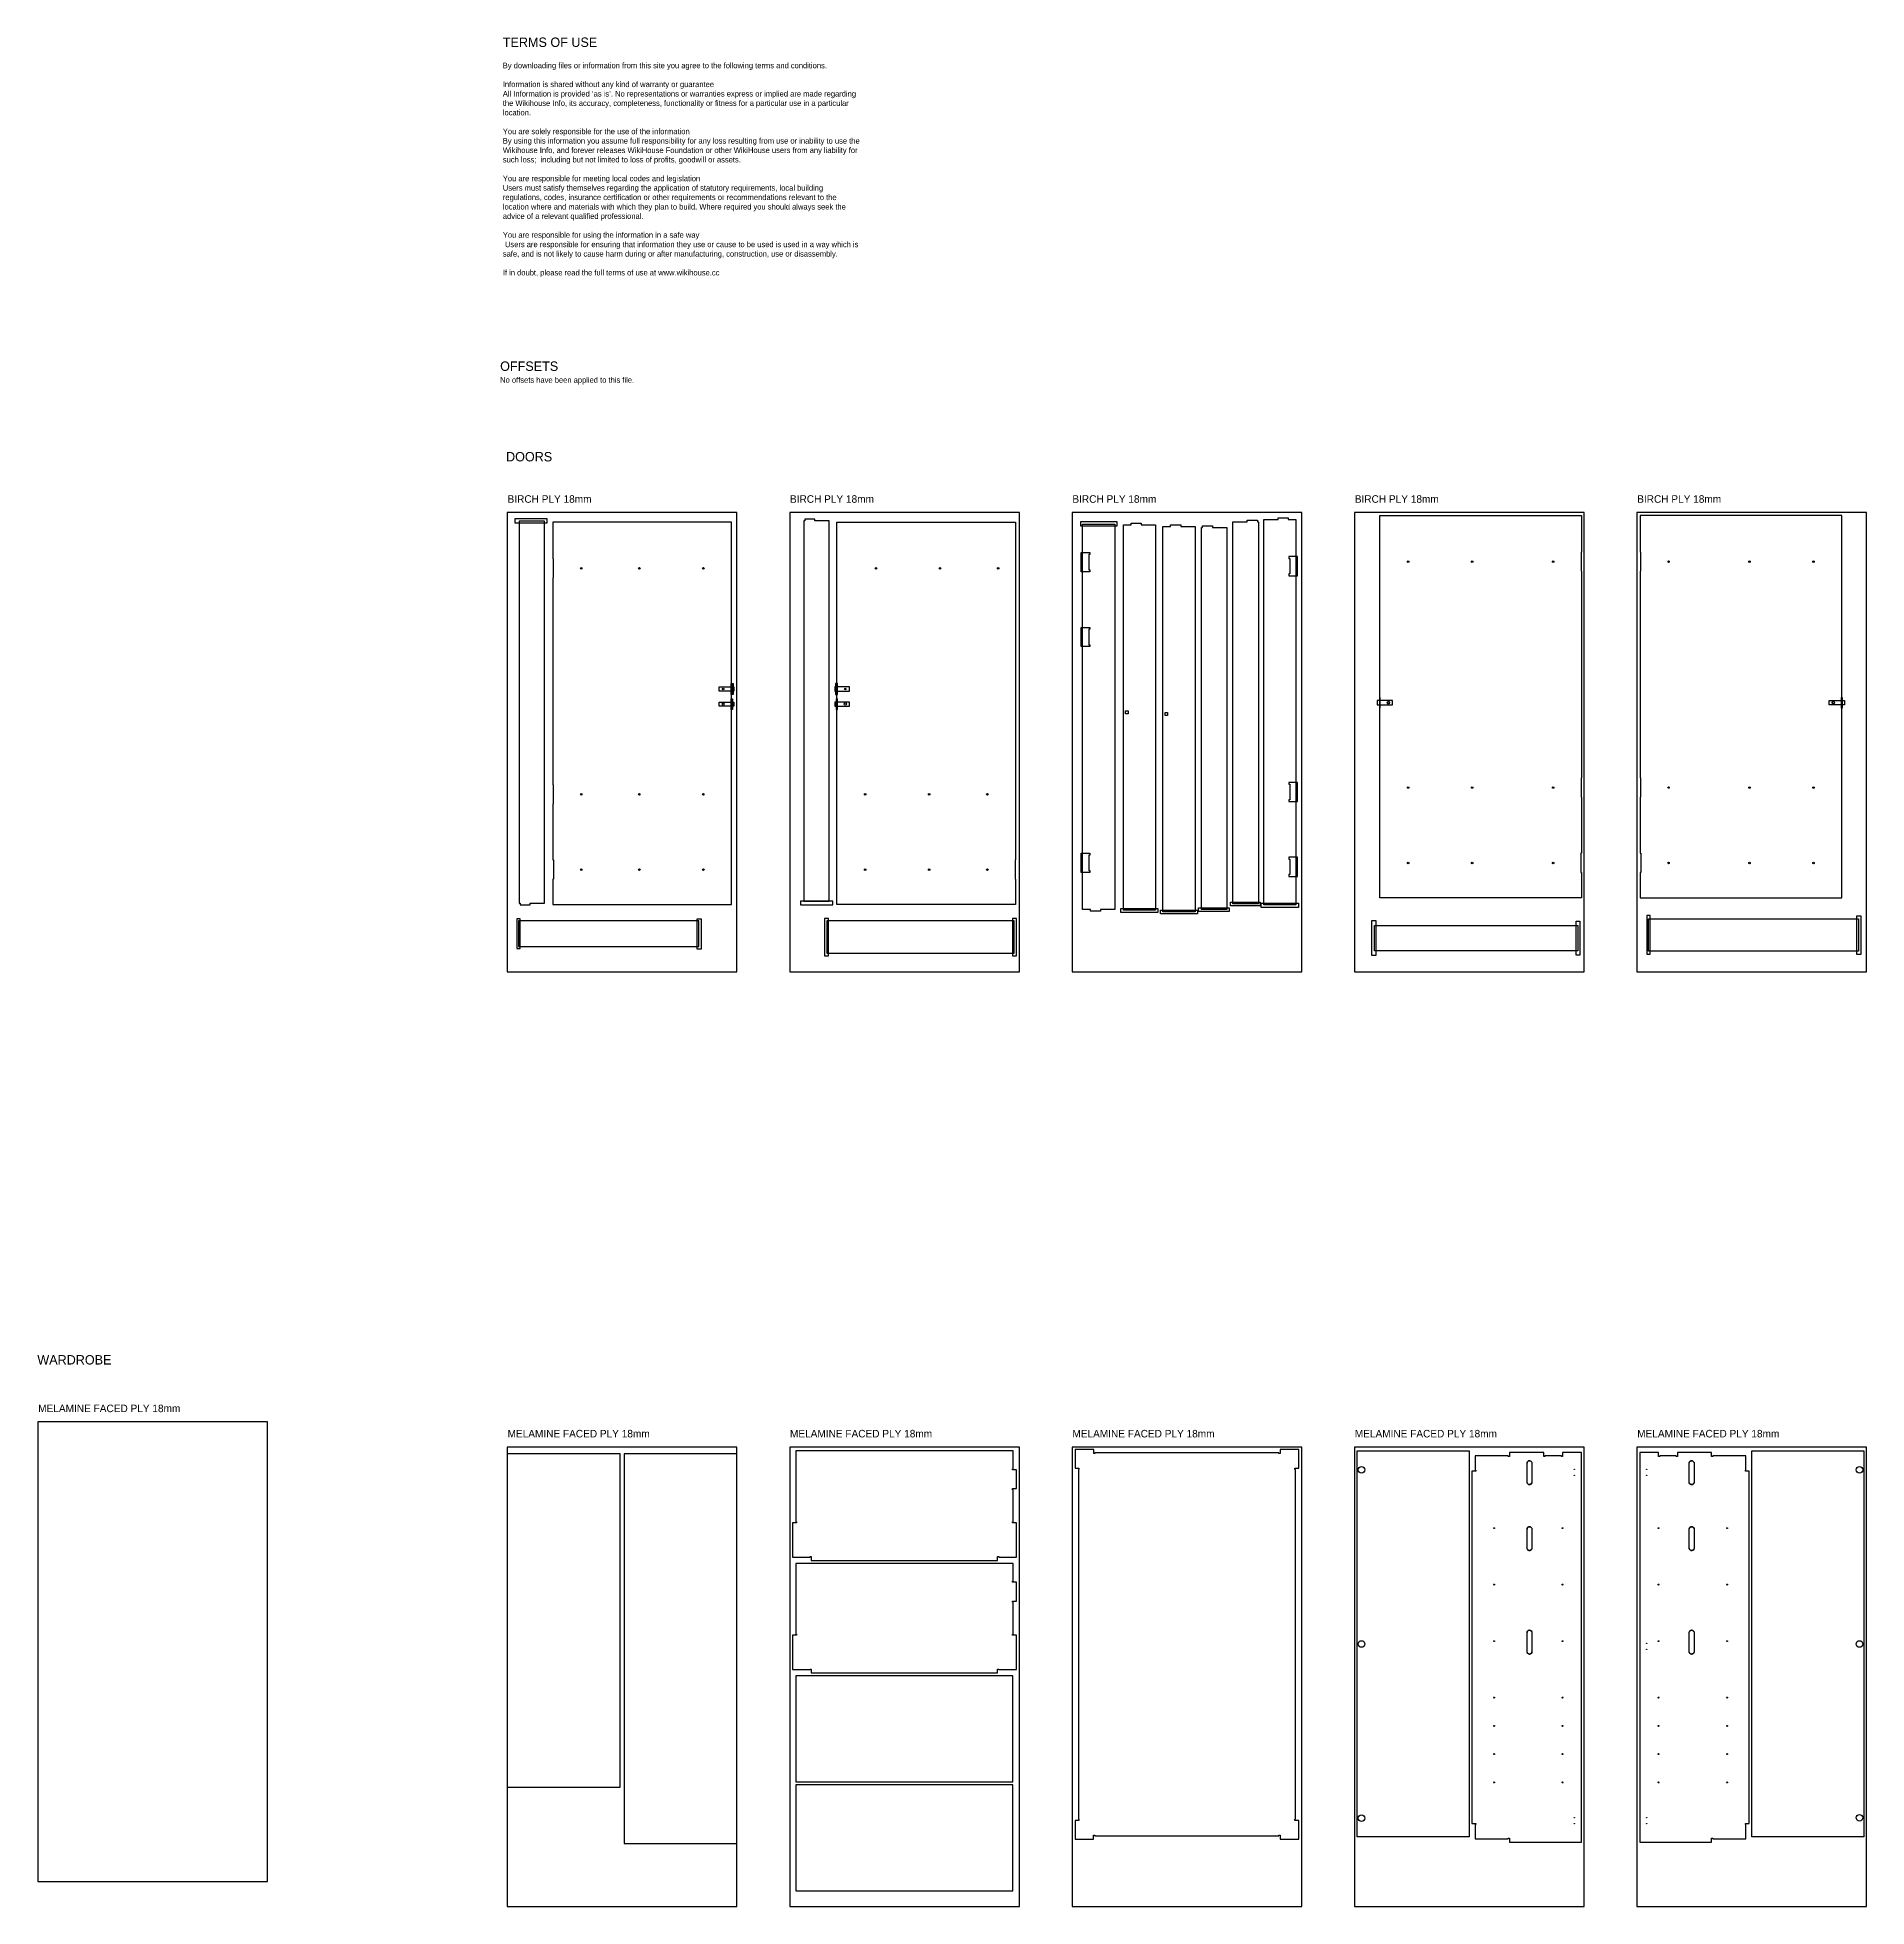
# Model space of a CAD drawing. Header units: inches. Extents: x -7356 to 15471, y -10121 to 11847.
# Drawn here: x -5344 to 4371, y 1919 to 11847 of the extents above; entities that cross this region are included whole.
import ezdxf

# ---------------------------------------------------------------- set-up
doc = ezdxf.new("R2010")
doc.units = ezdxf.units.IN
doc.header["$MEASUREMENT"] = 0
for name, color, linetype in [('000_SHEET_MelamineFacedPly18mm', 190, 'Continuous'), ('0_SHEET_BirchPly 2440x1220x18', 3, 'Continuous'), ('1_anyTOOL_1mmDEEP_INSIDE', 2, 'Continuous'), ('3_anyTOOL_CUTTHROUGH_INSIDE', 4, 'Continuous'), ('4_anyTOOL_13mmDEEP_INSIDE', 3, 'Continuous'), ('5_anyTOOL_9mmDEEP_INSIDE', 6, 'Continuous'), ('6_anyTOOL_CUTTHROUGH_OUTSIDE', 5, 'Continuous')]:
    doc.layers.add(name, color=color, linetype=linetype)

msp = doc.modelspace()

# ---------------------------------------------------------------- texts
at = {"layer": '000_SHEET_MelamineFacedPly18mm', "attachment_point": 1}
for s, width, gutter_width, insert, char_height in [('{\\H2.5x;WARDROBE}', 1891.474, 1, (-5344.7, 4848), 20), ('MELAMINE FACED PLY 18mm', 1103.747, 200, (-5340, 4585), 40), ('MELAMINE FACED PLY 18mm', 1103.747, 200, (-2847, 4450.8), 40), ('MELAMINE FACED PLY 18mm', 1103.747, 200, (-1347, 4450.8), 40), ('MELAMINE FACED PLY 18mm', 1103.747, 200, (153, 4450.8), 40), ('MELAMINE FACED PLY 18mm', 1103.747, 200, (1653, 4450.8), 40), ('MELAMINE FACED PLY 18mm', 1103.747, 200, (3153, 4450.8), 40)]:
    msp.add_mtext_dynamic_manual_height_columns(s, width=width, gutter_width=gutter_width, heights=[0], dxfattribs=dict(at, insert=insert, char_height=char_height))
at = {"layer": '0_SHEET_BirchPly 2440x1220x18', "attachment_point": 1}
for s, width, gutter_width, insert, char_height in [('{\\H2.5x;TERMS OF USE\\P\\H0.6x;\\PBy downloading files or information from this site you agree to the following terms and conditions.\\P\\PInformation is shared without any kind of warranty or guarantee\\PAll Information is provided \\fArial|b0|i0|c0|p0;‘\\Ftxt|c0;as is\\fArial|b0|i0|c0|p0;’\\Ftxt|c0;. No representations or warranties express or implied are made regarding the Wikihouse Info, its accuracy, completeness, functionality or fitness for a particular use in a particular location.  \\P\\PYou are solely responsible for the use of the information\\PBy using this information you assume full responsibility for any loss resulting from use or inability to use the Wikihouse Info, and forever releases WikiHouse Foundation or other WikiHouse users from any liability for such loss;  including but not limited to loss of profits, goodwill or assets.\\P\\PYou are responsible for meeting local codes and legislation\\PUsers must satisfy themselves regarding the application of statutory requirements, local building regulations, codes, insurance certification or other requirements or recommendations relevant to the location where and materials with which they plan to build. Where required you should always seek the advice of a relevant qualified professional.\\P\\PYou are responsible for using the information in a safe way\\P Users are responsible for ensuring that information they use or cause to be used is used in a way which is safe, and is not likely to cause harm during or after manufacturing, construction, use or disassembly.\\P\\PIf in doubt, please read the full terms of use at www.wikihouse.cc}', 1891.474, 1, (-2872.2, 11845.9), 20), ('{\\H2.5x;OFFSETS\\H0.6x;\\PNo offsets have been applied to this file.}', 1891.474, 1, (-2886.4, 10125.4), 20), ('{\\H2.5x;DOORS}', 1891.474, 1, (-2855.2, 9644.6), 20), ('BIRCH PLY 18mm', 871.788, 200, (-2847, 9414.9), 40), ('BIRCH PLY 18mm', 871.788, 200, (-1347, 9414.9), 40), ('BIRCH PLY 18mm', 871.788, 200, (153, 9414.9), 40), ('BIRCH PLY 18mm', 871.788, 200, (1653, 9414.9), 40), ('BIRCH PLY 18mm', 871.788, 200, (3153, 9414.9), 40)]:
    msp.add_mtext_dynamic_manual_height_columns(s, width=width, gutter_width=gutter_width, heights=[0], dxfattribs=dict(at, insert=insert, char_height=char_height))

# ---------------------------------------------------------------- linework, layer by layer
at = {"layer": '000_SHEET_MelamineFacedPly18mm'}
for points in [[(-5341.6, 4493), (-5341.6, 2053), (-4121.6, 2053), (-4121.6, 4493)], [(-2848.6, 4358.8), (-2848.6, 1918.8), (-1628.6, 1918.8), (-1628.6, 4358.8)], [(-1348.6, 4358.8), (-1348.6, 1918.8), (-128.6, 1918.8), (-128.6, 4358.8)], [(151.4, 4358.8), (151.4, 1918.8), (1371.4, 1918.8), (1371.4, 4358.8)], [(1651.4, 4358.8), (1651.4, 1918.8), (2871.4, 1918.8), (2871.4, 4358.8)], [(3151.4, 4358.8), (3151.4, 1918.8), (4371.4, 1918.8), (4371.4, 4358.8)]]:
    msp.add_lwpolyline(points, close=True, dxfattribs=at)
at = {"layer": '0_SHEET_BirchPly 2440x1220x18'}
for points in [[(-2848.6, 9322.9), (-2848.6, 6882.9), (-1628.6, 6882.9), (-1628.6, 9322.9)], [(-1348.6, 9322.9), (-1348.6, 6882.9), (-128.6, 6882.9), (-128.6, 9322.9)], [(151.4, 9322.9), (151.4, 6882.9), (1371.4, 6882.9), (1371.4, 9322.9)], [(1651.4, 9322.9), (1651.4, 6882.9), (2871.4, 6882.9), (2871.4, 9322.9)], [(3151.4, 9322.9), (3151.4, 6882.9), (4371.4, 6882.9), (4371.4, 9322.9)]]:
    msp.add_lwpolyline(points, close=True, dxfattribs=at)
at = {"layer": '1_anyTOOL_1mmDEEP_INSIDE'}
for points in [[(199.2, 9110.4), (246, 9110.4), (246, 9100.4), (240, 9100.4), (240, 9018.4), (246, 9018.4), (246, 9008.4), (199.2, 9008.4), (199.2, 9110.4)], [(1348.7, 9089.7), (1301.9, 9089.7), (1301.9, 9079.7), (1307.9, 9079.7), (1307.9, 8997.7), (1301.9, 8997.7), (1301.9, 8987.7), (1348.7, 8987.7), (1348.7, 9089.7)], [(199.2, 8712.9), (246, 8712.9), (246, 8702.9), (240, 8702.9), (240, 8620.9), (246, 8620.9), (246, 8610.9), (199.2, 8610.9), (199.2, 8712.9)], [(1348.7, 7889.8), (1301.9, 7889.8), (1301.9, 7879.8), (1307.9, 7879.8), (1307.9, 7797.8), (1301.9, 7797.8), (1301.9, 7787.8), (1348.7, 7787.8), (1348.7, 7889.8)], [(199.2, 7513.1), (246, 7513.1), (246, 7503.1), (240, 7503.1), (240, 7421.1), (246, 7421.1), (246, 7411.1), (199.2, 7411.1), (199.2, 7513.1)], [(1348.7, 7492.3), (1301.9, 7492.3), (1301.9, 7482.3), (1307.9, 7482.3), (1307.9, 7400.3), (1301.9, 7400.3), (1301.9, 7390.3), (1348.7, 7390.3), (1348.7, 7492.3)]]:
    msp.add_lwpolyline(points, dxfattribs=at)
at = {"layer": '3_anyTOOL_CUTTHROUGH_INSIDE'}
for points in [[(435.1, 8253.5), (435.1, 8269.5), (448.6, 8269.5), (448.6, 8253.5)], [(645.1, 8244.7), (645.1, 8260.7), (658.6, 8260.7), (658.6, 8244.7)]]:
    msp.add_lwpolyline(points, close=True, dxfattribs=at)
for centre, radius in [((-1701.9, 8385.7), 4), ((-1052.9, 8385.7), 4), ((-1702.1, 8305.5), 6), ((-1052.6, 8305.5), 6), ((1831.6, 8312.9), 6), ((4194.3, 8312.9), 6)]:
    msp.add_circle(centre, radius, dxfattribs=at)
at = {"layer": '4_anyTOOL_13mmDEEP_INSIDE'}
for points in [[(-1659.9, 8414.2), (-1652.4, 8414.2), (-1652.4, 8357.2), (-1659.9, 8357.2)], [(-1656.9, 8414.2), (-1649.4, 8414.2), (-1649.4, 8357.2), (-1656.9, 8357.2)], [(-1097.8, 8414.2), (-1105.3, 8414.2), (-1105.3, 8357.2), (-1097.8, 8357.2)], [(-1094.8, 8414.2), (-1102.3, 8414.2), (-1102.3, 8357.2), (-1094.8, 8357.2)], [(1788.4, 8341.4), (1783.5, 8341.4), (1783.5, 8284.4), (1788.4, 8284.4)], [(4237.4, 8341.4), (4242.4, 8341.4), (4242.4, 8284.4), (4237.4, 8284.4)], [(-1659.9, 8334.2), (-1652.4, 8334.2), (-1652.4, 8277.2), (-1659.9, 8277.2)], [(-1094.8, 8334.2), (-1102.3, 8334.2), (-1102.3, 8277.2), (-1094.8, 8277.2)]]:
    msp.add_lwpolyline(points, close=True, dxfattribs=at)
for centre in [(1688.8, 4238.8), (4334, 4238.8), (1688.8, 3313.8), (4334, 3313.8), (1688.8, 2388.8), (4333.8, 2391)]:
    msp.add_circle(centre, 17.5, dxfattribs=at)
at = {"layer": '5_anyTOOL_9mmDEEP_INSIDE'}
for points in [[(-2808.3, 9268.8), (-2636.9, 9268.8), (-2636.9, 9289.1), (-2808.3, 9289.1)], [(196.3, 9253.1), (390.8, 9253.1), (390.8, 9273.6), (196.3, 9273.6)], [(-1722.9, 8396.7), (-1645.5, 8396.7), (-1645.5, 8374.7), (-1722.9, 8374.7)], [(-1031.8, 8396.7), (-1109.2, 8396.7), (-1109.2, 8374.7), (-1031.8, 8374.7)], [(-1722.9, 8316.7), (-1645.2, 8316.7), (-1645.2, 8294.7), (-1722.9, 8294.7)], [(-1031.8, 8316.7), (-1109.6, 8316.7), (-1109.6, 8294.7), (-1031.8, 8294.7)], [(1852.4, 8323.9), (1771.4, 8323.9), (1771.4, 8301.9), (1852.4, 8301.9)], [(4173.4, 8323.9), (4254.5, 8323.9), (4254.5, 8301.9), (4173.4, 8301.9)], [(-1291.5, 7238.7), (-1120.1, 7238.7), (-1120.1, 7259), (-1291.5, 7259)], [(993.6, 7252.9), (1150.5, 7252.9), (1150.5, 7233.6), (993.6, 7233.6)], [(1155.7, 7247.7), (1354.3, 7247.7), (1354.3, 7225.6), (1155.7, 7225.6)], [(-2780.5, 7165.3), (-2797.9, 7165.3), (-2797.9, 7008.4), (-2780.5, 7008.4)], [(-1839.5, 7165.9), (-1818.6, 7165.9), (-1818.6, 7004.2), (-1839.5, 7004.2)], [(-1141.9, 7167.6), (-1163, 7167.6), (-1163, 6968.8), (-1141.9, 6968.8)], [(-144.2, 7166.6), (-164.9, 7166.6), (-164.9, 6969.4), (-144.2, 6969.4)], [(410.7, 7219.5), (606.9, 7219.5), (606.9, 7199), (410.7, 7199)], [(620.5, 7210.7), (817.3, 7210.7), (817.3, 7191.4), (620.5, 7191.4)], [(822.9, 7223.1), (984.9, 7223.1), (984.9, 7203.9), (822.9, 7203.9)], [(1766.4, 7153.7), (1741.5, 7153.7), (1741.5, 6972.4), (1766.4, 6972.4)], [(2828.4, 7151.9), (2847.5, 7151.9), (2847.5, 6972), (2828.4, 6972)], [(3221.7, 7182.2), (3204.2, 7182.2), (3204.2, 6977.5), (3221.7, 6977.5)], [(4319.7, 7180.6), (4340.2, 7180.6), (4340.2, 6976.3), (4319.7, 6976.3)], [(2567.9, 4174), (2567.9, 4272.6), (2567.6, 4274.4), (2568.9, 4279.2), (2571.9, 4283.2), (2576.1, 4285.7), (2581, 4286.6), (2585.9, 4285.6), (2590, 4282.9), (2592.8, 4278.8), (2593.8, 4274.8), (2593.8, 4272.4), (2593.8, 4172.6), (2593.3, 4169.1), (2590.9, 4164.8), (2587, 4161.7), (2582.3, 4160.3), (2577.3, 4160.7), (2572.9, 4162.8), (2569.6, 4166.5), (2567.8, 4171.1)], [(2592.7, 4278.8), (2591.5, 4280.9), (2589.9, 4282.7), (2588, 4284.3), (2585.8, 4285.4), (2583.5, 4286.2), (2581, 4286.4), (2578.6, 4286.3), (2576.2, 4285.6), (2574, 4284.5), (2572.1, 4283), (2570.4, 4281.2), (2569.1, 4279.1), (2567.9, 4276.1), (2567.9, 4274.4), (2568.3, 4277.7), (2570.8, 4282), (2574.6, 4285.1), (2579.4, 4286.5), (2584.3, 4286.1), (2588.7, 4284), (2592.1, 4280.3)], [(3435.9, 4161.7), (3432, 4164.8), (3429.6, 4169.1), (3429.1, 4172.6), (3429.1, 4272.4), (3429.1, 4275.7), (3430.8, 4280.3), (3434.1, 4284), (3438.6, 4286.1), (3443.5, 4286.5), (3448.3, 4285.1), (3452.1, 4282), (3454.6, 4277.7), (3455, 4274.4), (3455.1, 4272.8), (3455, 4272.6), (3455, 4174), (3455.1, 4171.1), (3453.3, 4166.5), (3450, 4162.8), (3445.5, 4160.7), (3440.6, 4160.3)], [(3430, 4278.8), (3432.9, 4282.9), (3437, 4285.6), (3441.9, 4286.6), (3446.7, 4285.7), (3451, 4283.2), (3453.9, 4279.2), (3454.4, 4277.6), (3453.4, 4279.9), (3452, 4281.8), (3450.3, 4283.6), (3448.2, 4284.9), (3445.9, 4285.9), (3443.5, 4286.3), (3441.1, 4286.4), (3438.6, 4285.9), (3436.3, 4285.1), (3434.3, 4283.8), (3432.4, 4282.2), (3431, 4280.2), (3429.4, 4277.3), (3429.3, 4275.6)], [(2571.6, 4163.9), (2568.8, 4167.9), (2568.6, 4168.8), (2569.7, 4166.6), (2571.2, 4164.6), (2573, 4163), (2575.1, 4161.6), (2577.4, 4160.9), (2579.8, 4160.4), (2582.3, 4160.5), (2584.7, 4160.9), (2586.9, 4161.9), (2589, 4163.2), (2590.7, 4165), (2592.2, 4166.9), (2593.8, 4170.7), (2593.8, 4171.6), (2592.7, 4167.6), (2589.7, 4163.6), (2585.5, 4161), (2580.6, 4160.2), (2575.8, 4161.2)], [(3437.4, 4161), (3433.2, 4163.6), (3430.2, 4167.6), (3429.8, 4169.2), (3430.7, 4166.9), (3432.2, 4165), (3433.9, 4163.2), (3436, 4161.9), (3438.2, 4160.9), (3440.6, 4160.5), (3443.1, 4160.4), (3445.5, 4160.9), (3447.8, 4161.6), (3449.9, 4163), (3451.7, 4164.6), (3453.1, 4166.6), (3454.7, 4169.5), (3454.9, 4171.1), (3454.1, 4167.9), (3451.2, 4163.9), (3447.1, 4161.2), (3442.3, 4160.2)], [(2567.9, 3824), (2567.9, 3922.6), (2567.6, 3924.4), (2568.9, 3929.2), (2571.9, 3933.2), (2576.1, 3935.7), (2581, 3936.6), (2585.9, 3935.6), (2590, 3932.9), (2592.8, 3928.8), (2593.8, 3924.8), (2593.8, 3922.4), (2593.8, 3822.6), (2593.8, 3822.4), (2593.8, 3820.8), (2591.9, 3816.2), (2588.4, 3812.6), (2583.9, 3810.6), (2579, 3810.3), (2574.3, 3811.9), (2570.5, 3815.1), (2568.2, 3819.5), (2567.8, 3822.8)], [(2592.7, 3928.8), (2591.5, 3930.9), (2589.9, 3932.7), (2588, 3934.3), (2585.8, 3935.4), (2583.5, 3936.2), (2581, 3936.4), (2578.6, 3936.3), (2576.2, 3935.6), (2574, 3934.5), (2572.1, 3933), (2570.4, 3931.2), (2569.1, 3929.1), (2567.9, 3926.1), (2567.9, 3924.4), (2568.3, 3927.7), (2570.8, 3932), (2574.6, 3935.1), (2579.4, 3936.5), (2584.3, 3936.1), (2588.7, 3934), (2592.1, 3930.3)], [(3429.1, 3822.6), (3429.1, 3922.4), (3429.1, 3925.7), (3430.8, 3930.3), (3434.1, 3934), (3438.6, 3936.1), (3443.5, 3936.5), (3448.3, 3935.1), (3452.1, 3932), (3454.6, 3927.7), (3455, 3924.4), (3455.1, 3922.8), (3455, 3922.6), (3455, 3824), (3455.1, 3821.1), (3453.3, 3816.5), (3450, 3812.8), (3445.5, 3810.7), (3440.6, 3810.3), (3435.9, 3811.7), (3432, 3814.8), (3429.6, 3819.1)], [(3430, 3928.8), (3432.9, 3932.9), (3437, 3935.6), (3441.9, 3936.6), (3446.7, 3935.7), (3451, 3933.2), (3453.9, 3929.2), (3454.4, 3927.6), (3453.4, 3929.9), (3452, 3931.8), (3450.3, 3933.6), (3448.2, 3934.9), (3445.9, 3935.9), (3443.5, 3936.3), (3441.1, 3936.4), (3438.6, 3935.9), (3436.3, 3935.1), (3434.3, 3933.8), (3432.4, 3932.2), (3431, 3930.2), (3429.4, 3927.3), (3429.3, 3925.6)], [(2569.3, 3817.3), (2570.7, 3815.3), (2572.3, 3813.4), (2574.4, 3812.1), (2576.6, 3811), (2579, 3810.5), (2581.4, 3810.3), (2583.9, 3810.8), (2586.2, 3811.5), (2588.3, 3812.8), (2590.2, 3814.3), (2592.7, 3817.6), (2592.9, 3818.4), (2590.9, 3814.8), (2587, 3811.7), (2582.3, 3810.3), (2577.3, 3810.7), (2572.9, 3812.8), (2569.6, 3816.5)], [(3429.1, 3822.4), (3429.1, 3821.6), (3429.1, 3821.6)], [(3432.2, 3815), (3433.9, 3813.2), (3436, 3811.9), (3438.2, 3810.9), (3440.6, 3810.5), (3443.1, 3810.4), (3445.5, 3810.9), (3447.8, 3811.6), (3449.9, 3813), (3451.7, 3814.6), (3453.1, 3816.6), (3454.7, 3819.5), (3454.9, 3821.1), (3454.1, 3817.9), (3451.2, 3813.9), (3447.1, 3811.2), (3442.3, 3810.2), (3437.4, 3811), (3433.2, 3813.6)], [(2593.8, 3372.4), (2593.8, 3272.6), (2593.3, 3269.1), (2590.9, 3264.8), (2587, 3261.7), (2582.3, 3260.3), (2577.3, 3260.7), (2572.9, 3262.8), (2569.6, 3266.5), (2567.8, 3271.1), (2567.9, 3274), (2567.9, 3372.6), (2567.6, 3374.4), (2568.9, 3379.2), (2571.9, 3383.2), (2576.1, 3385.7), (2581, 3386.6), (2585.9, 3385.6), (2590, 3382.9), (2592.8, 3378.8), (2593.8, 3374.8)], [(2579.4, 3386.5), (2584.3, 3386.1), (2588.7, 3384), (2592.1, 3380.3), (2592.7, 3378.8), (2591.5, 3380.9), (2589.9, 3382.7), (2588, 3384.3), (2585.8, 3385.4), (2583.5, 3386.2), (2581, 3386.4), (2578.6, 3386.3), (2576.2, 3385.6), (2574, 3384.5), (2572.1, 3383), (2570.4, 3381.2), (2569.1, 3379.1), (2567.9, 3376.1), (2567.9, 3374.4), (2568.3, 3377.7), (2570.8, 3382), (2574.6, 3385.1)], [(3455.1, 3372.8), (3455, 3372.6), (3455, 3274), (3455.1, 3271.1), (3453.3, 3266.5), (3450, 3262.8), (3445.5, 3260.7), (3440.6, 3260.3), (3435.9, 3261.7), (3432, 3264.8), (3429.6, 3269.1), (3429.1, 3272.6), (3429.1, 3372.4), (3429.1, 3375.7), (3430.8, 3380.3), (3434.1, 3384), (3438.6, 3386.1), (3443.5, 3386.5), (3448.3, 3385.1), (3452.1, 3382), (3454.6, 3377.7), (3455, 3374.4)], [(3453.4, 3379.9), (3452, 3381.8), (3450.3, 3383.6), (3448.2, 3384.9), (3445.9, 3385.9), (3443.5, 3386.3), (3441.1, 3386.4), (3438.6, 3385.9), (3436.3, 3385.1), (3434.3, 3383.8), (3432.4, 3382.2), (3431, 3380.2), (3429.4, 3377.3), (3429.3, 3375.6), (3430, 3378.8), (3432.9, 3382.9), (3437, 3385.6), (3441.9, 3386.6), (3446.7, 3385.7), (3451, 3383.2), (3453.9, 3379.2), (3454.4, 3377.6)], [(2568.6, 3268.8), (2569.7, 3266.6), (2571.2, 3264.6), (2573, 3263), (2575.1, 3261.6), (2577.4, 3260.9), (2579.8, 3260.4), (2582.3, 3260.5), (2584.7, 3260.9), (2586.9, 3261.9), (2589, 3263.2), (2590.7, 3265), (2592.2, 3266.9), (2593.8, 3270.7), (2593.8, 3271.6), (2592.7, 3267.6), (2589.7, 3263.6), (2585.5, 3261), (2580.6, 3260.2), (2575.8, 3261.2), (2571.6, 3263.9), (2568.8, 3267.9)], [(3429.8, 3269.2), (3430.7, 3266.9), (3432.2, 3265), (3433.9, 3263.2), (3436, 3261.9), (3438.2, 3260.9), (3440.6, 3260.5), (3443.1, 3260.4), (3445.5, 3260.9), (3447.8, 3261.6), (3449.9, 3263), (3451.7, 3264.6), (3453.1, 3266.6), (3454.7, 3269.5), (3454.9, 3271.1), (3454.1, 3267.9), (3451.2, 3263.9), (3447.1, 3261.2), (3442.3, 3260.2), (3437.4, 3261), (3433.2, 3263.6), (3430.2, 3267.6)]]:
    msp.add_lwpolyline(points, close=True, dxfattribs=at)
for centre, radius in [((1936.4, 9061.9), 4), ((2276.4, 9061.9), 4), ((2706.4, 9061.9), 4), ((3319.4, 9061.9), 4), ((3749.4, 9061.9), 4), ((4089.4, 9061.9), 4), ((-2455.9, 9026.5), 4), ((-2146.9, 9026.5), 4), ((-1806.9, 9026.5), 4), ((-890.2, 9026.5), 4), ((-550.2, 9026.5), 4), ((-241.2, 9026.5), 4), ((1936.4, 7862.3), 4), ((2276.4, 7862.3), 4), ((2706.4, 7862.3), 4), ((3319.4, 7862.3), 4), ((3749.4, 7862.3), 4), ((4089.4, 7862.3), 4), ((-2455.9, 7826.6), 4), ((-2146.9, 7826.6), 4), ((-1806.9, 7826.6), 4), ((-947.8, 7826.6), 4), ((-607.8, 7826.6), 4), ((-298.8, 7826.6), 4), ((1936.4, 7462.1), 4), ((2276.4, 7462.1), 4), ((2706.4, 7462.1), 4), ((3319.4, 7462.1), 4), ((3749.4, 7462.1), 4), ((4089.4, 7462.1), 4), ((-2455.9, 7426.5), 4), ((-2146.9, 7426.5), 4), ((-1806.9, 7426.5), 4), ((-947.8, 7426.5), 4), ((-607.8, 7426.5), 4), ((-298.8, 7426.5), 4), ((2819.4, 4241.8), 1), ((2819.4, 4209.8), 1), ((3203.4, 4241.8), 1), ((3203.4, 4209.8), 1), ((2392.4, 3928.8), 2.5), ((2756.4, 3928.8), 2.5), ((3266.4, 3928.8), 2.5), ((3630.4, 3928.8), 2.5), ((2392.4, 3628.8), 2.5), ((2756.4, 3628.8), 2.5), ((3266.4, 3628.8), 2.5), ((3630.4, 3628.8), 2.5), ((2392.4, 3328.8), 2.5), ((2756.4, 3328.8), 2.5), ((3203.4, 3316.8), 1), ((3203.4, 3284.8), 1), ((3266.4, 3328.8), 2.5), ((3630.4, 3328.8), 2.5), ((2392.4, 3028.8), 2.5), ((2756.4, 3028.8), 2.5), ((3266.4, 3028.8), 2.5), ((3630.4, 3028.8), 2.5), ((2392.4, 2878.8), 2.5), ((2756.4, 2878.8), 2.5), ((3266.4, 2878.8), 2.5), ((3630.4, 2878.8), 2.5), ((2392.4, 2728.8), 2.5), ((2756.4, 2728.8), 2.5), ((3266.4, 2728.8), 2.5), ((3630.4, 2728.8), 2.5), ((2392.4, 2578.8), 2.5), ((2756.4, 2578.8), 2.5), ((3266.4, 2578.8), 2.5), ((3630.4, 2578.8), 2.5), ((2819.4, 2391.8), 1), ((3203.4, 2391.8), 1), ((2819.4, 2359.8), 1), ((3203.4, 2359.8), 1)]:
    msp.add_circle(centre, radius, dxfattribs=at)
at = {"layer": '6_anyTOOL_CUTTHROUGH_OUTSIDE'}
for points in [[(-2650.8, 9277.8), (-2785.9, 9277.8), (-2785.9, 7248.8), (-2780.9, 7248.8), (-2780.9, 7239.8), (-2726.9, 7239.8), (-2726.9, 7248.8), (-2650.8, 7248.8)], [(-1656.9, 9272.4), (-2605.9, 9272.4), (-2605.9, 9077.4), (-2604.9, 9077.4), (-2604.9, 8975.4), (-2605.9, 8975.4), (-2605.9, 7877.6), (-2604.9, 7877.6), (-2604.9, 7775.6), (-2605.8, 7775.6), (-2605.9, 7477.6), (-2603.9, 7477.6), (-2603.9, 7375.6), (-2605.9, 7375.6), (-2605.9, 7240.4), (-1656.9, 7240.4), (-1656.9, 8277.2), (-1656.9, 8334.2), (-1656.9, 8357.2), (-1656.9, 8414.2)], [(-1138.2, 9279), (-1214.3, 9279), (-1214.3, 9288), (-1268.3, 9288), (-1268.3, 9279), (-1273.3, 9279), (-1273.3, 7259), (-1138.2, 7259)], [(-1097.8, 9272.4), (-148.8, 9272.4), (-148.8, 9077.4), (-149.8, 9077.4), (-149.8, 8975.4), (-148.8, 8975.4), (-148.8, 7877.6), (-149.8, 7877.6), (-149.8, 7775.6), (-148.9, 7775.6), (-148.8, 7477.6), (-150.8, 7477.6), (-150.8, 7375.6), (-148.8, 7375.6), (-148.8, 7240.4), (-1097.8, 7240.4), (-1097.8, 8277.2), (-1097.8, 8334.2), (-1097.8, 8357.2), (-1097.8, 8414.2)], [(302.5, 7215.1), (302.5, 7206.1), (248.5, 7206.1), (248.5, 7215.1), (207.5, 7215.1), (207.5, 7411.1), (207.5, 7513.1), (207.5, 8610.9), (207.5, 8712.9), (207.5, 9010.9), (207.5, 9107.9), (207.5, 9253.1), (207.5, 9262.1), (378.6, 9262.1), (378.6, 9253.1), (378.6, 7215.1)], [(423.8, 7210.5), (423.8, 7219.5), (423.8, 9257.5), (464.8, 9257.5), (464.8, 9266.5), (518.8, 9266.5), (518.8, 9257.5), (594.9, 9257.5), (594.9, 7219.5), (594.9, 7210.5)], [(633.8, 7201.7), (633.8, 7210.7), (633.8, 9248.7), (674.8, 9248.7), (674.8, 9257.7), (728.8, 9257.7), (728.8, 9248.7), (804.9, 9248.7), (804.9, 7210.7), (804.9, 7201.7)], [(838.4, 7214.1), (838.4, 7223.1), (838.4, 9243.1), (843.4, 9243.1), (843.4, 9252.1), (897.4, 9252.1), (897.4, 9243.1), (973.5, 9243.1), (973.5, 7223.1), (973.5, 7214.1)], [(1005.6, 7243.9), (1005.6, 7252.9), (1005.6, 9272.9), (1081.7, 9272.9), (1081.7, 9281.9), (1135.7, 9281.9), (1135.7, 9272.9), (1140.7, 9272.9), (1140.7, 7252.9), (1140.7, 7243.9)], [(1169.3, 7238.7), (1169.3, 7247.7), (1169.3, 9285.7), (1245.4, 9285.7), (1245.4, 9294.7), (1299.4, 9294.7), (1299.4, 9285.7), (1340.4, 9285.7), (1340.4, 9089.7), (1340.4, 8987.7), (1340.4, 7889.8), (1340.4, 7787.8), (1340.4, 7489.8), (1340.4, 7392.8), (1340.4, 7247.7), (1340.4, 7238.7)], [(1786.4, 8284.4), (1786.4, 8341.4), (1786.4, 9307.9), (2856.4, 9307.9), (2856.4, 9112.9), (2855.4, 9112.9), (2855.4, 9010.9), (2856.4, 9010.9), (2856.4, 7913.1), (2855.4, 7913.1), (2855.4, 7811.1), (2856.4, 7811.1), (2856.4, 7513.1), (2854.4, 7513.1), (2854.4, 7411.1), (2856.4, 7411.1), (2856.4, 7275.9), (1786.4, 7275.9)], [(4239.4, 8284.4), (4239.4, 8341.4), (4239.4, 9307.9), (3169.4, 9307.9), (3169.4, 9112.9), (3170.4, 9112.9), (3170.4, 9010.9), (3169.4, 9010.9), (3169.4, 7913.1), (3170.4, 7913.1), (3170.4, 7811.1), (3169.4, 7811.1), (3169.4, 7513.1), (3171.4, 7513.1), (3171.4, 7411.1), (3169.4, 7411.1), (3169.4, 7275.9), (4239.4, 7275.9)], [(1826.1, 8309.6), (1825.3, 8314.4), (1828.2, 8318.4), (1833.1, 8319.2), (1837.1, 8316.3), (1837.9, 8311.4), (1835, 8307.4), (1830.1, 8306.7)], [(1833.4, 8306.8), (1837.3, 8309.9), (1837.8, 8314.8), (1834.7, 8318.6), (1829.8, 8319.1), (1825.9, 8316), (1825.4, 8311.1), (1828.5, 8307.3)], [(4199.8, 8309.6), (4200.5, 8314.4), (4197.6, 8318.4), (4192.8, 8319.2), (4188.8, 8316.3), (4188, 8311.4), (4190.9, 8307.4), (4195.8, 8306.7)], [(4192.4, 8306.8), (4188.6, 8309.9), (4188.1, 8314.8), (4191.2, 8318.6), (4196.1, 8319.1), (4199.9, 8316), (4200.4, 8311.1), (4197.3, 8307.3)], [(-1830.5, 7154), (-2789.5, 7154), (-2789.5, 7018.9), (-1830.5, 7018.9)], [(-155.9, 7154), (-1150.9, 7154), (-1150.9, 6982.9), (-155.9, 6982.9)], [(4319.7, 7164.8), (4328.7, 7164.8), (4328.7, 6993.7), (4319.7, 6993.7), (3221.7, 6993.7), (3212.7, 6993.7), (3212.7, 7164.8), (3221.7, 7164.8)], [(1757.4, 7130.5), (1766.4, 7130.5), (2828.4, 7130.5), (2837.4, 7130.5), (2837.4, 6995.4), (2828.4, 6995.4), (1766.4, 6995.4), (1757.4, 6995.4)], [(-2248.6, 4324), (-2848.6, 4324), (-2848.6, 2554), (-2248.6, 2554)], [(-1628.6, 4324), (-2228.6, 4324), (-2228.6, 2254), (-1628.6, 2254)], [(-165.1, 4132.8), (-165.1, 4138.8), (-144.1, 4138.8), (-144.1, 4238.8), (-165.1, 4238.8), (-165.1, 4244.8), (-162.1, 4244.8), (-162.1, 4338.8), (-1315.1, 4338.8), (-1315.1, 3962.8), (-1312.1, 3962.8), (-1312.1, 3956.8), (-1333.1, 3956.8), (-1333.1, 3774.8), (-1240.5, 3774.8), (-1240.5, 3777.8), (-1234.5, 3777.8), (-1234.5, 3756.8), (-244.1, 3756.8), (-244.1, 3777.8), (-238.1, 3777.8), (-238.1, 3774.8), (-144.1, 3774.8), (-144.1, 3956.8), (-165.1, 3956.8), (-165.1, 3962.8), (-162.1, 3962.8), (-162.1, 4132.8)], [(1337.9, 4240.8), (1334.9, 4240.8), (1334.9, 4246.8), (1355.9, 4246.8), (1355.9, 4346.8), (1255.9, 4346.8), (1255.9, 4325.8), (1249.9, 4325.8), (1249.9, 4328.8), (272.9, 4328.8), (272.9, 4325.8), (266.9, 4325.8), (266.9, 4346.8), (166.9, 4346.8), (166.9, 4246.8), (187.9, 4246.8), (187.9, 4240.8), (184.9, 4240.8), (184.9, 2382.8), (187.9, 2382.8), (187.9, 2376.8), (166.9, 2376.8), (166.9, 2276.8), (265.5, 2276.8), (265.5, 2297.8), (271.5, 2297.8), (271.5, 2294.8), (1249.9, 2294.8), (1249.9, 2297.8), (1255.9, 2297.8), (1255.9, 2276.8), (1355.9, 2276.8), (1355.9, 2376.8), (1334.9, 2376.8), (1334.9, 2382.8), (1337.9, 2382.8)], [(1666.4, 4338.8), (2260.9, 4338.8), (2260.9, 2288.8), (1666.4, 2288.8)], [(2856.4, 4330.8), (2756.4, 4330.8), (2756.4, 4309.8), (2750.4, 4309.8), (2750.4, 4312.8), (2662.4, 4312.8), (2662.4, 4309.8), (2656.4, 4309.8), (2656.4, 4330.8), (2474.4, 4330.8), (2474.4, 4309.8), (2468.4, 4309.8), (2468.4, 4312.8), (2292.4, 4312.8), (2292.4, 4236.8), (2295.4, 4236.8), (2295.4, 4230.8), (2274.4, 4230.8), (2274.4, 2360.8), (2295.4, 2360.8), (2295.4, 2354.8), (2292.4, 2354.8), (2292.4, 2278.8), (2468.4, 2278.8), (2468.4, 2281.8), (2474.4, 2281.8), (2474.4, 2260.8), (2856.4, 2260.8)], [(3748.4, 4230.8), (3727.4, 4230.8), (3727.4, 4236.8), (3730.4, 4236.8), (3730.4, 4312.8), (3554.4, 4312.8), (3554.4, 4309.8), (3548.4, 4309.8), (3548.4, 4330.8), (3366.4, 4330.8), (3366.4, 4309.8), (3360.4, 4309.8), (3360.4, 4312.8), (3272.4, 4312.8), (3272.4, 4309.8), (3266.4, 4309.8), (3266.4, 4330.8), (3166.4, 4330.8), (3166.4, 2260.8), (3548.4, 2260.8), (3548.4, 2281.8), (3554.4, 2281.8), (3554.4, 2278.8), (3730.4, 2278.8), (3730.4, 2354.8), (3727.4, 2354.8), (3727.4, 2360.8), (3748.4, 2360.8)], [(3761.9, 4338.8), (4356.4, 4338.8), (4356.4, 2288.8), (3761.9, 2288.8)], [(1703.7, 4248.2), (1701.8, 4250.9), (1700.9, 4251.6), (1703.2, 4249.2)], [(-165.1, 3535.8), (-165.1, 3541.8), (-144.1, 3541.8), (-144.1, 3641.8), (-165.1, 3641.8), (-165.1, 3647.8), (-162.1, 3647.8), (-162.1, 3741.8), (-1315.1, 3741.8), (-1315.1, 3365.8), (-1312.1, 3365.8), (-1312.1, 3359.8), (-1333.1, 3359.8), (-1333.1, 3177.8), (-1240.5, 3177.8), (-1240.5, 3180.8), (-1234.5, 3180.8), (-1234.5, 3159.8), (-244.1, 3159.8), (-244.1, 3180.8), (-238.1, 3180.8), (-238.1, 3177.8), (-144.1, 3177.8), (-144.1, 3359.8), (-165.1, 3359.8), (-165.1, 3365.8), (-162.1, 3365.8), (-162.1, 3535.8)], [(-162.8, 3144.8), (-1315.8, 3144.8), (-1315.8, 2580.8), (-162.8, 2580.8)], [(-162.8, 2565.8), (-1315.8, 2565.8), (-1315.8, 2001.8), (-162.8, 2001.8)]]:
    msp.add_lwpolyline(points, close=True, dxfattribs=at)

msp.set_redraw_order([(e.dxf.handle, doc.entitydb.next_handle()) for e in msp.query("TEXT MTEXT ATTDEF DIMENSION ARC_DIMENSION")])  # texts and dimensions are drawn at this point

doc.saveas('drawing.dxf')
